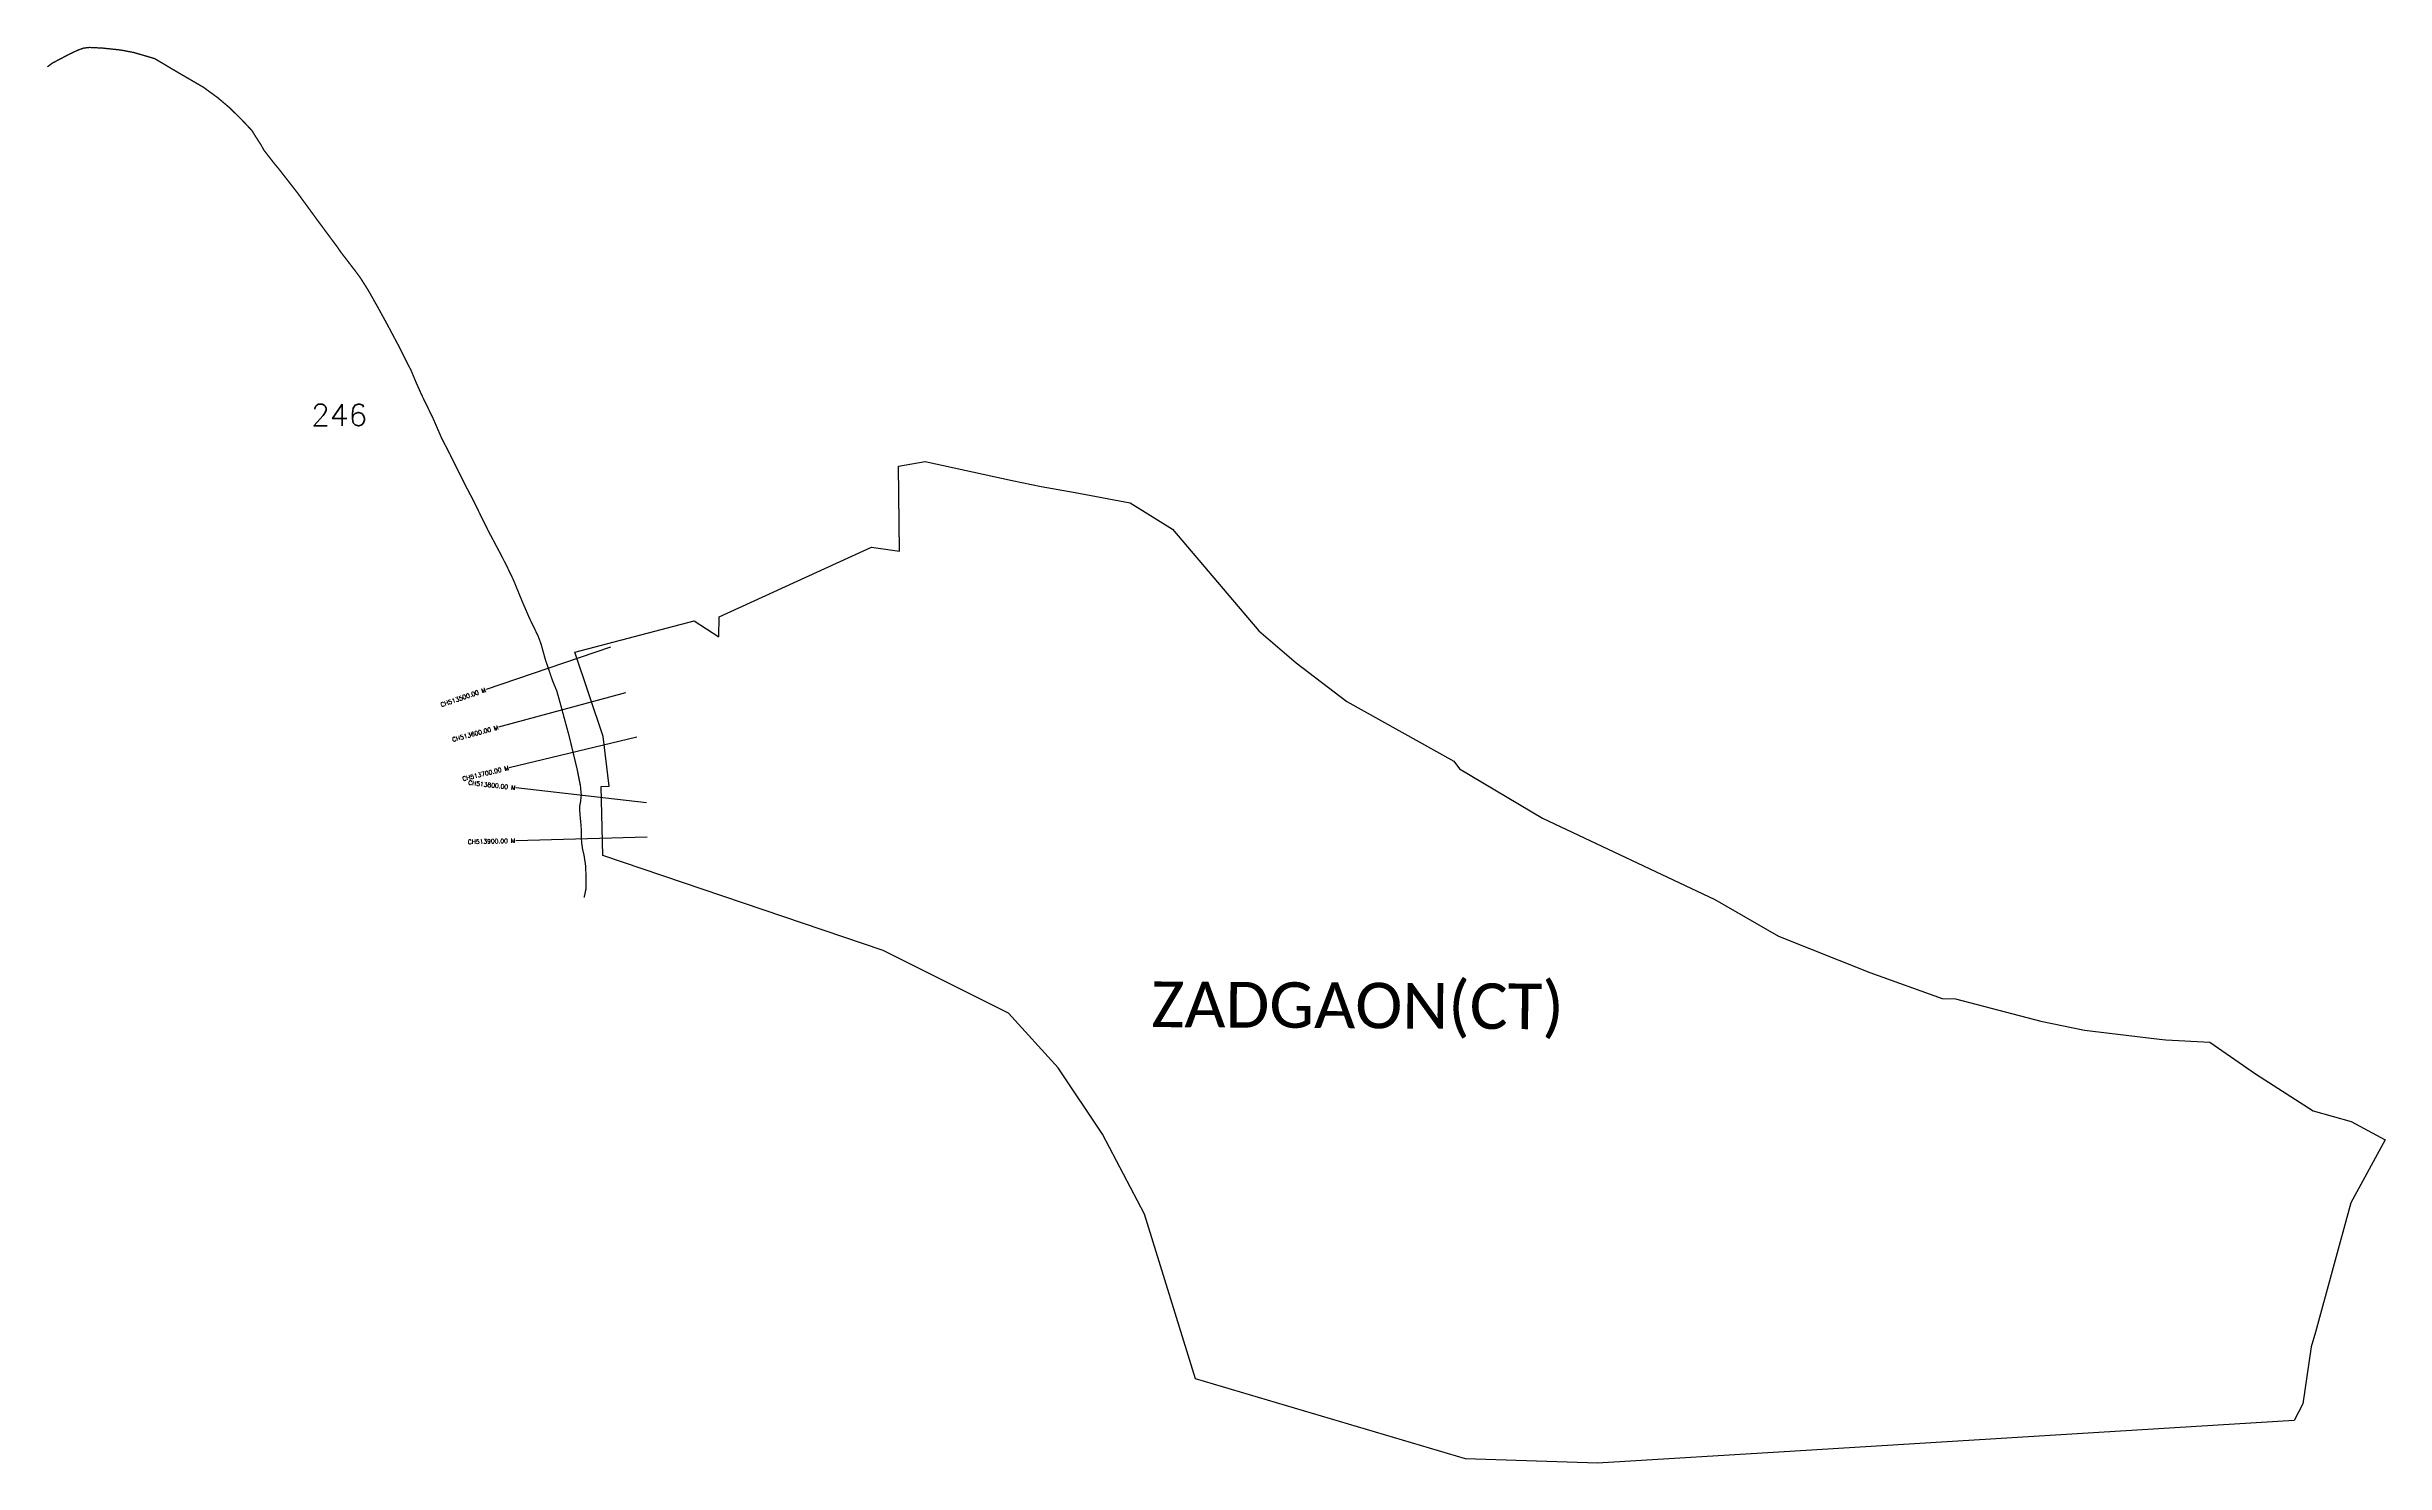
# Model space of a CAD drawing. Header units: metres. Extents: x 316141 to 321476, y 1879798 to 1883029.
import ezdxf
from ezdxf.enums import TextEntityAlignment as Align

# ---------------------------------------------------------------- set-up
doc = ezdxf.new("R2010")
doc.units = ezdxf.units.M
for name, color, linetype in [('ARTIFICIALLY PROTECTED', 4, 'Continuous'), ('CS', 134, 'Continuous'), ('CSMark', 6, 'Continuous'), ('VILLAGE NAME', 250, 'Continuous')]:
    doc.layers.add(name, color=color, linetype=linetype)
doc.styles.get("Standard").update_dxf_attribs({"font": 'simplex.shx'})

msp = doc.modelspace()

# ---------------------------------------------------------------- linework, layer by layer
at = {"color": 6, "flags": 128}
msp.add_lwpolyline([(317345.5, 1881648.3), (317617.3, 1881719.4), (317674, 1881683.5), (317674.4, 1881729.2), (318022.4, 1881887.9), (318086.3, 1881878.8), (318084, 1882072.6), (318144.8, 1882083.5), (318343, 1882040.1), (318409.2, 1882026.5), (318486.7, 1882012.3), (318612, 1881989.3), (318708.6, 1881929), (318906, 1881697), (318990.8, 1881623.8), (319106.9, 1881535.5), (319351, 1881399.3), (319363.9, 1881382.3), (319552.6, 1881269.7), (319946.3, 1881084.4), (320091, 1881000.8), (320300, 1880917.9), (320464.9, 1880858.5), (320495.4, 1880857.9), (320690, 1880806.8), (320789.2, 1880785.7), (320960.7, 1880765.5), (320975.3, 1880763.8), (321075.1, 1880758.9), (321179.9, 1880686.2), (321311.4, 1880601.7), (321398, 1880577.8), (321475.6, 1880535.8), (321397.4, 1880392.1), (321316.3, 1880097.1), (321307, 1880063.5), (321287.5, 1879933.7), (321268.2, 1879896), (320129.4, 1879826), (319678.6, 1879798.2), (319377.4, 1879808), (318761, 1879990.7), (318644.7, 1880366), (318548.8, 1880549.1), (318448.2, 1880700.4), (318334.5, 1880825.1), (318048.7, 1880968.1), (317408.9, 1881184.4), (317405.4, 1881342), (317424, 1881343), (317409.9, 1881455.6), (317345.5, 1881648.3)], dxfattribs=at)
at = {"layer": 'ARTIFICIALLY PROTECTED', "flags": 128}
msp.add_lwpolyline([(316142, 1882983.4, 3, 3, 0), (316152.4, 1882991.5, 3, 3, 0), (316191.3, 1883012, 3, 3, 0), (316210.9, 1883021.3, 3, 3, 0), (316224.6, 1883026.2, 3, 3, 0), (316237.9, 1883027.7, 3, 3, 0), (316267, 1883026.3, 3, 3, 0), (316308.8, 1883021.9, 3, 3, 0), (316339.2, 1883016.1, 3, 3, 0), (316386.6, 1883002.3, 3, 3, 0), (316438.1, 1882971.7, 3, 3, 0), (316497.6, 1882937.1, 3, 3, 0), (316530.4, 1882913.2, 3, 3, 0), (316558.5, 1882889.4, 3, 3, 0), (316585.8, 1882862.3, 3, 3, 0), (316608.8, 1882837.9, 3, 3, 0), (316615.6, 1882826.7, 3, 3, 0), (316621.3, 1882817.8, 3, 3, 0), (316630.3, 1882803.9, 3, 3, 0), (316635.2, 1882794.3, 3, 3, 0), (316657.9, 1882765.1, 3, 3, 0), (316673.6, 1882746, 3, 3, 0), (316713.3, 1882694.9, 3, 3, 0), (316756.2, 1882636.1, 3, 3, 0), (316803.1, 1882572.9, 3, 3, 0), (316812.6, 1882559.1, 3, 3, 0), (316822.5, 1882546.4, 3, 3, 0), (316843, 1882519.7, 3, 3, 0), (316855.7, 1882502.7, 3, 3, 0), (316873.8, 1882474, 3, 3, 0), (316895.4, 1882435.9, 3, 3, 0), (316919.2, 1882392.4, 3, 3, 0), (316945.9, 1882342.3, 3, 3, 0), (316963.9, 1882306.1, 3, 3, 0), (316971.6, 1882291.2, 3, 3, 0), (316983.8, 1882262, 3, 3, 0), (316995.6, 1882235.6, 3, 3, 0), (317021.8, 1882181.7, 3, 3, 0), (317041.4, 1882136.4, 3, 3, 0), (317059.5, 1882101.5, 3, 3, 0), (317096.1, 1882027.9, 3, 3, 0), (317102.6, 1882015.6, 3, 3, 0), (317111.2, 1881999.4, 3, 3, 0), (317117, 1881987.9, 3, 3, 0), (317122.4, 1881976.7, 3, 3, 0), (317147.7, 1881925.2, 3, 3, 0), (317158.9, 1881904.3, 3, 3, 0), (317159.8, 1881902.5, 3, 3, 0), (317178.6, 1881867.1, 3, 3, 0), (317190.8, 1881843, 3, 3, 0), (317205, 1881813.5, 3, 3, 0), (317225.5, 1881763.4, 3, 3, 0), (317241.5, 1881726.4, 3, 3, 0), (317261.8, 1881684.4, 3, 3, 0), (317268.2, 1881666.9, 3, 3, 0), (317278.1, 1881631.2, 3, 3, 0), (317294.6, 1881582.8, 3, 3, 0), (317303.9, 1881560.4, 3, 3, 0), (317310, 1881539, 3, 3, 0), (317332.7, 1881455.3, 3, 3, 0), (317350.5, 1881381.3, 3, 3, 0), (317358.1, 1881343.2, 3, 3, 0), (317360, 1881322.1, 3, 3, 0), (317358.6, 1881309.5, 3, 3, 0), (317358.4, 1881307.7, 3, 3, 0), (317356, 1881295.5, 3, 3, 0), (317356.9, 1881279.3, 3, 3, 0), (317359.7, 1881249.8, 3, 3, 0), (317360.6, 1881215.2, 3, 3, 0), (317362.9, 1881199.2, 3, 3, 0), (317363.6, 1881196.2, 3, 3, 0), (317366.3, 1881185.1, 3, 3, 0), (317370.2, 1881158.8, 3, 3, 0), (317370.5, 1881140.3, 3, 3, 0), (317370.5, 1881107.5, 3, 3, 0), (317367.2, 1881091.9, 3, 3, 0), (317366.4, 1881088.5, 0, 0, 0)], format="xyseb", dxfattribs=at)
at = {"layer": 'CS'}
for p, q in [((317426.9, 1881659.7), (317142.9, 1881563)), ((317460.9, 1881555.8), (317171.3, 1881477.2)), ((317487.1, 1881454.7), (317195.4, 1881384.7)), ((317509, 1881304.7), (317210.9, 1881338.6)), ((317510.4, 1881226), (317210.5, 1881218.3))]:
    msp.add_line(p, q, dxfattribs=at)

# ---------------------------------------------------------------- texts
at = {"insert": (316743.5, 1882214.3), "char_height": 50, "attachment_point": 1}
msp.add_mtext_dynamic_manual_height_columns('246', width=84.374, gutter_width=1, heights=[74.2], dxfattribs=at)
at = {"layer": 'CSMark'}
for s, rotation, p in [('CH513500.00 M', 18.8102, (317141.9, 1881562.7)), ('CH513600.00 M', 15.1807, (317170.4, 1881476.9)), ('CH513700.00 M', 13.5019, (317194.4, 1881384.4)), ('CH513800.00 M', 353.5282, (317209.9, 1881338.7)), ('CH513900.00 M', 1.4695, (317209.5, 1881218.3))]:
    msp.add_text(s, height=10, rotation=rotation, dxfattribs=at).set_placement(p, align=Align.MIDDLE_RIGHT)
at = {"layer": 'VILLAGE NAME', "insert": (318660.5, 1880897.2), "char_height": 104.042, "attachment_point": 1, "rotation": 359.6762}
msp.add_mtext_dynamic_manual_height_columns('{\\fCalibri|b0|i0|c0|p34;ZADGAON(CT)} ', width=1732.91, gutter_width=520.2, heights=[0], dxfattribs=at)

doc.saveas('drawing.dxf')
